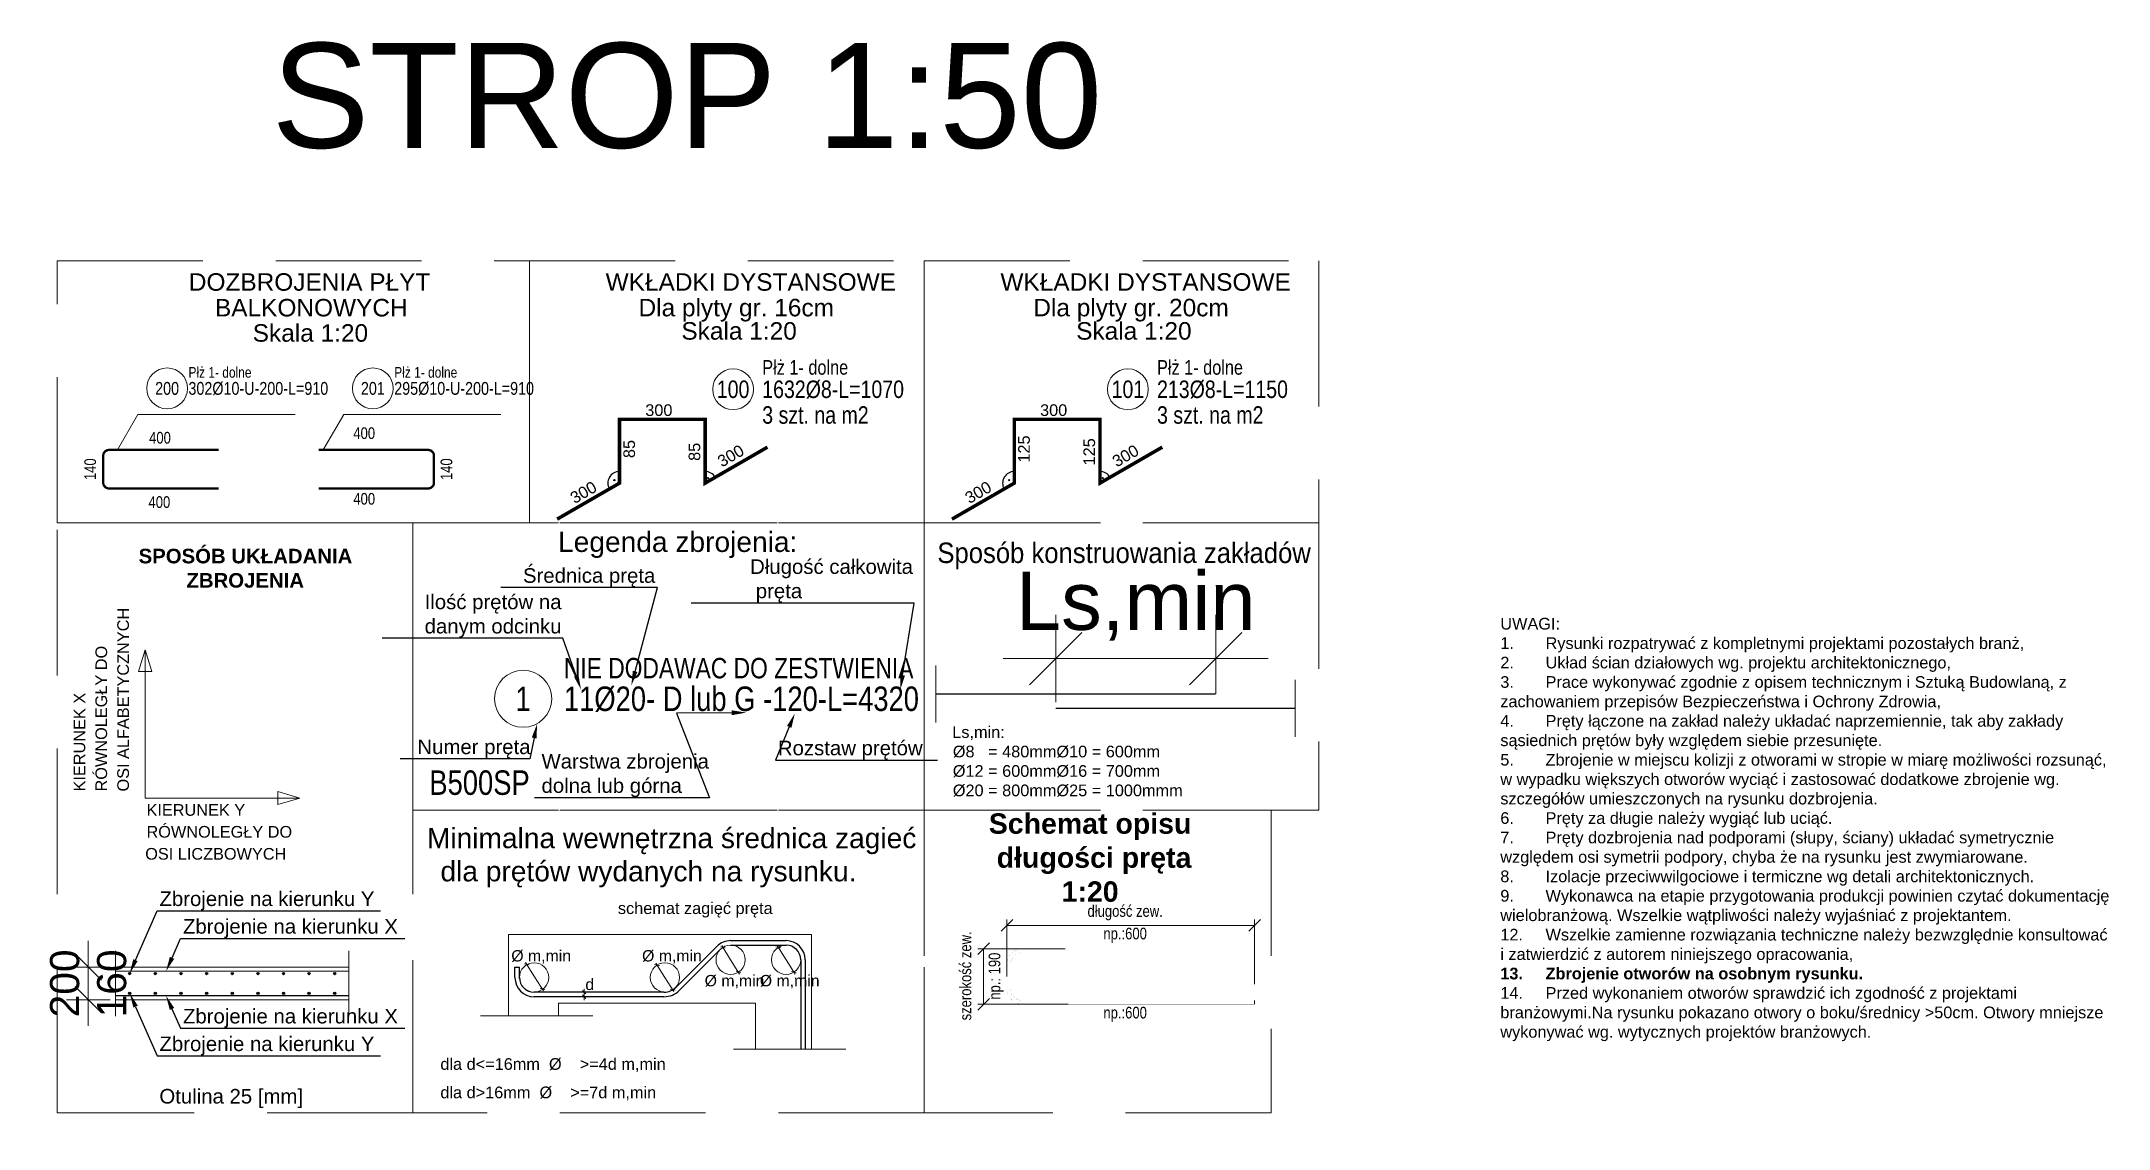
# Model space of a CAD drawing. Header units: millimetres. Extents: x -21220 to 1756793, y -806857 to 86733.
# Drawn here: x 214679 to 221774, y 83003 to 86733 of the extents above; entities that cross this region are included whole.
import ezdxf
from ezdxf import colors
from ezdxf.entities.mleader import LeaderData, LeaderLine
from ezdxf.enums import TextEntityAlignment as Align
from ezdxf.math import Vec2, Vec3

# ---------------------------------------------------------------- set-up
doc = ezdxf.new("R2010")
doc.units = ezdxf.units.MM
doc.header["$LTSCALE"] = 10
doc.header["$MEASUREMENT"] = 0
doc.linetypes.add('DASHED', pattern=[0.75, 0.5, -0.25])
doc.linetypes.add('HIDDEN2', pattern=[0.1875, 0.125, -0.0625])
doc.layers.get('Defpoints').update_dxf_attribs({"color": 2, "lineweight": 50})
for name, color, linetype, lineweight in [('e-cad_cienkie', 4, 'Continuous', 9), ('e-cad_opisy', 2, 'Continuous', 18), ('e-cad_prety_widok', 1, 'Continuous', 40), ('e-cad_strzemiona', 6, 'Continuous', 25), ('G-Bloki', 221, 'Continuous', 5), ('G-Cienka', 4, 'Continuous', 9), ('G-Kreskowanie', 9, 'Continuous', 5), ('G-Obrys', 3, 'Continuous', 20), ('G-Opisy', 2, 'Continuous', 18), ('G-Przerywana', 8, 'DASHED', 15), ('G-Wymiary', 4, 'Continuous', 9)]:
    doc.layers.add(name, color=color, linetype=linetype, lineweight=lineweight)
doc.layers.add('e-cad_rzutnie', color=61, linetype='Continuous', lineweight=5, plot=False)
doc.layers.add('G-Prety', color=1, linetype='Continuous')
doc.layers.add('G-Pęty', color=1, linetype='Continuous')
doc.styles.add('Arial-GG', font='arial.ttf')
doc.styles.add('e-cad_1', font='arial.ttf')
doc.styles.get("Standard").update_dxf_attribs({"font": 'arial.ttf'})
doc.dimstyles.new('W-1 do 100-GG cm', dxfattribs={"dimscale": 100, "dimtxt": 2, "dimasz": 1.8, "dimexe": 1.5, "dimexo": 0, "dimgap": 0.6, "dimtad": 1, "dimdec": 1, "dimlfac": 0.1, "dimrnd": 0.5, "dimzin": 9, "dimtxsty": 'Arial-GG', "dimblk": 'OBLIQUE', "dimcen": 0, "dimdle": 1, "dimclrd": 4, "dimclre": 4, "dimclrt": 7, "dimadec": 0, "dimazin": 0, "dimtfac": 1, "dimtdec": 1, "dimtix": 1, "dimtmove": 0, "dimatfit": 0, "dimfxl": 1.5, "dimfxlon": 1, "dimlwd": -1, "dimlwe": -1, "dimarcsym": 0})
doc.dimstyles.new('W-1 do 50-GG mm', dxfattribs={"dimscale": 50, "dimtxt": 2, "dimasz": 1.8, "dimexe": 1.5, "dimexo": 0, "dimgap": 0.6, "dimtad": 1, "dimdec": 1, "dimrnd": 1, "dimtxsty": 'Arial-GG', "dimblk": 'OBLIQUE', "dimcen": 0, "dimdle": 1, "dimclrd": 4, "dimclre": 4, "dimclrt": 7, "dimadec": 1, "dimazin": 0, "dimtfac": 1, "dimtdec": 1, "dimtix": 1, "dimtmove": 0, "dimatfit": 2, "dimfxl": 1.5, "dimfxlon": 1, "dimlwd": -1, "dimlwe": -1, "dimarcsym": 0})

msp = doc.modelspace()

# ---------------------------------------------------------------- texts
at = {"layer": 'e-cad_opisy', "ltscale": 4, "style": 'Arial-GG'}
for s, p in [('DOZBROJENIA PŁYT', (215185.52, 85877.56)), ('WKŁADKI DYSTANSOWE', (216615.85, 85877.56)), ('WKŁADKI DYSTANSOWE', (217970.72, 85877.56)), ('BALKONOWYCH', (215275.21, 85789.4)), ('Dla plyty gr. 16cm', (216728.82, 85789.7)), ('Dla plyty gr. 20cm', (218083.69, 85789.7)), ('Skala 1:20', (216875.85, 85709.7)), ('Skala 1:20', (218230.72, 85709.7)), ('Skala 1:20', (215404.71, 85702.63))]:
    msp.add_text(s, height=60, dxfattribs=at).set_placement(p)
for p in [(216798.52, 85467.86), (218153.38, 85467.86)]:
    msp.add_text('300', height=40, dxfattribs=at).set_placement(p, align=Align.MIDDLE_CENTER)
at = {"layer": 'e-cad_opisy', "ltscale": 2, "style": 'e-cad_1', "width": 0.8}
for s, rotation, p in [('400', 359.999985, (215086.55, 85373.13)), ('400', 359.999985, (215787.38, 85388.87)), ('140', 90, (214846.89, 85265.26)), ('140', 90, (216069.5, 85265.26)), ('400', 359.999985, (215084.45, 85152.46)), ('400', 359.99997, (215787.38, 85163.66))]:
    msp.add_text(s, height=40, rotation=rotation, dxfattribs=at).set_placement(p, align=Align.MIDDLE_CENTER)
at = {"layer": 'e-cad_opisy', "ltscale": 4, "style": 'Arial-GG'}
for s, rotation, p in [('85', 90, (216696.71, 85334.42)), ('85', 90, (216920.57, 85324.79)), ('300', 29.99998, (217045.13, 85311.28)), ('125', 90, (218051.57, 85334.42)), ('125', 90, (218275.43, 85324.79)), ('300', 29.99998, (218399.99, 85311.28)), ('300', 30.000063, (216539.62, 85185.88)), ('300', 30.000063, (217894.49, 85185.88))]:
    msp.add_text(s, height=40, rotation=rotation, dxfattribs=at).set_placement(p, align=Align.MIDDLE_CENTER)
at = {"layer": 'e-cad_opisy', "ltscale": 0.8, "style": 'e-cad_1', "width": 0.8}
for s, rotation, p in [('długość zew.', 359.999903, (218398.77, 83749.38)), ('szerokość zew.', 89.999903, (217850.55, 83526.88)), ('np.:600', 359.999903, (218398.77, 83672.19)), ('np.: 190', 89.999903, (217950.29, 83525.86)), ('np.:600', 359.999903, (218398.77, 83400.81))]:
    msp.add_text(s, height=40, rotation=rotation, dxfattribs=at).set_placement(p, align=Align.MIDDLE_CENTER)
at = {"layer": 'G-Opisy', "style": 'Arial-GG'}
for s, height, rotation, p in [('Legenda zbrojenia:', 69.12, 0.000009, (216452.58, 84981.32)), ('OSI ALFABETYCZNYCH', 40, 90, (214980.02, 84159.48)), ('RÓWNOLEGŁY DO', 40, 90, (214905.02, 84159.48)), ('KIERUNEK X', 40, 90, (214830.02, 84159.48)), ('Minimalna wewnętrzna średnica zagieć ', 69.12, 0.000009, (216002.57, 83965.01)), ('dla prętów wydanych na rysunku.', 69.12, 0.000009, (216048.98, 83851.23))]:
    msp.add_text(s, height=height, rotation=rotation, dxfattribs=at).set_placement(p)
at = {"layer": 'G-Opisy', "style": 'Arial-GG', "width": 0.9}
msp.add_text('Sposób konstruowania zakładów', height=70, dxfattribs=at).set_placement((218395.17, 84922.33), align=Align.BOTTOM_CENTER)
at = {"layer": 'G-Opisy', "style": 'Arial-GG'}
for s, p in [('KIERUNEK Y', (215040.26, 84076.13)), ('RÓWNOLEGŁY DO', (215040.26, 84001.13)), ('OSI LICZBOWYCH', (215035.85, 83925.6)), ('schemat zagięć pręta', (216658.07, 83739.11)), ('dla d<=16mm  %%C    >=4d m,min    ', (216048.74, 83204.51)), ('dla d>16mm  %%C    >=7d m,min   ', (216048.74, 83107.02))]:
    msp.add_text(s, height=40, dxfattribs=at).set_placement(p)
for s, p in [('%%C m,min', (216394.75, 83595.83)), ('%%C m,min', (216843.53, 83595.83)), ('d', (216561.38, 83497.71)), ('%%C m,min', (217058.32, 83510.55)), ('%%C m,min', (217247.5, 83510.55))]:
    msp.add_text(s, height=38.88, dxfattribs=at).set_placement(p, align=Align.MIDDLE_CENTER)
at = {"layer": 'G-Opisy', "color": 2, "insert": (207680.55, 86362.65), "char_height": 360, "width": 18382.3834, "attachment_point": 7, "style": 'Arial-GG'}
msp.add_mtext('\\pi7789;STROP 1:50', dxfattribs=at)
at = {"layer": 'G-Opisy', "style": 'Arial-GG'}
for s, insert, char_height, width, attachment_point in [('{\\fArial|b1|i0|c238|p34;\\W0.56089; \\W1;SPOSÓB UKŁADANIA \\P{\\W9.01344; }ZBROJENIA}', (215002.35, 84992.21), 50, 752.4317, 1), ('UWAGI:\\P1.       Rysunki rozpatrywać z kompletnymi projektami pozostałych branż,\\P2.       Układ ścian działowych wg. projektu architektonicznego,\\P3.       Prace wykonywać zgodnie z opisem technicznym i Sztuką Budowlaną, z zachowaniem przepisów Bezpieczeństwa i Ochrony Zdrowia,\\P4.       Pręty łączone na zakład należy układać naprzemiennie, tak aby zakłady sąsiednich prętów były względem siebie przesunięte.\\P5.       Zbrojenie w miejscu kolizji z otworami w stropie w miarę możliwości rozsunąć, w wypadku większych otworów wyciąć i zastosować dodatkowe zbrojenie wg. szczegółów umieszczonych na rysunku dozbrojenia.\\P6.       Pręty za długie należy wygiąć lub uciąć.\\P7.       Pręty dozbrojenia nad podporami (słupy, ściany) układać symetrycznie względem osi symetrii podpory, chyba że na rysunku jest zwymiarowane. \\P8.       Izolacje przeciwwilgociowe i termiczne wg detali architektonicznych.\\P9.       Wykonawca na etapie przygotowania produkcji powinien czytać dokumentację wielobranżową. Wszelkie wątpliwości należy wyjaśniać z projektantem.\\P12.     Wszelkie zamienne rozwiązania techniczne należy bezwzględnie konsultować i zatwierdzić z autorem niniejszego opracowania,\\P{\\fArial|b1|i0|c238|p34;13.     Zbrojenie otworów na osobnym rysunku.}\\P14.     Przed wykonaniem otworów sprawdzić ich zgodność z projektami branżowymi.Na rysunku pokazano otwory o boku/średnicy >50cm. Otwory mniejsze wykonywać wg. wytycznych projektów branżowych.', (219686.24, 84029.02), 40, 2095.4853, 4), ('{\\fArial|b0|i0|c0|p34;\\W7.46573; }Ls,min: \\P{\\fArial|b0|i0|c0|p34;\\W7.58348; }Ø8   = 480mmØ10 = 600mm\\P{\\fArial|b0|i0|c0|p34;\\W7.58348; }Ø12 = 600mmØ16 = 700mm\\P{\\fArial|b0|i0|c0|p34;\\W7.58348; }Ø20 = 800mmØ25 = 1000mmm', (217689.66, 84383.29), 40, 1374.5158, 1)]:
    msp.add_mtext(s, dxfattribs=dict(at, insert=insert, char_height=char_height, width=width, attachment_point=attachment_point))
at = {"layer": 'G-Opisy', "color": 2, "insert": (218278.47, 83932.31), "char_height": 70, "width": 1243.5983, "attachment_point": 5}
msp.add_mtext('{\\fArial|b1|i0|c238|p34;Schemat opisu\\P długości pręta\\P1:20}', dxfattribs=at)
at = {"layer": 'G-Wymiary', "color": 2, "ltscale": 2, "insert": (215084.44, 83138.9), "char_height": 50, "attachment_point": 1, "style": 'Arial-GG'}
msp.add_mtext('Otulina 25 [mm]', dxfattribs=at)

# ---------------------------------------------------------------- blocks, each defined once
blk = doc.blocks.new('_Oblique')
at = {"color": 0, "linetype": 'ByBlock', "lineweight": -2}
blk.add_line((-0.5, -0.5), (0.5, 0.5), dxfattribs=at)
blk = doc.blocks.new('*D956')
at = {"layer": 'Defpoints', "color": 0, "ltscale": 0.02, "transparency": 16777216}
for p in [(214840.6, 83557), (215734.4, 83557), (215734.4, 83445)]:
    blk.add_point(p, dxfattribs=at)
at = {"layer": 'G-Wymiary', "color": 4, "ltscale": 0.02, "transparency": 16777216}
for p, q in [((214840.6, 83557), (214840.6, 83647)), ((214915.6, 83557), (214765.6, 83557)), ((214840.6, 83445), (214840.6, 83557)), ((214915.6, 83445), (214765.6, 83445)), ((214840.6, 83445), (214840.6, 83355))]:
    blk.add_line(p, q, dxfattribs=at)
at = {"layer": 'G-Wymiary', "color": 4, "ltscale": 0.02, "transparency": 16777216, "xscale": 90, "yscale": 90, "zscale": 90}
for p, rotation in [((214840.6, 83557), 270), ((214840.6, 83445), 90)]:
    blk.add_blockref('_Oblique', p, dxfattribs=dict(at, rotation=rotation))
at = {"layer": 'G-Wymiary', "color": 7, "ltscale": 0.02, "transparency": 16777216, "char_height": 100, "rotation": 90, "style": 'Arial-GG'}
for s, insert, attachment_point in [('200', (214810.6, 83501), 8), ('160', (214870.6, 83501), 2)]:
    blk.add_mtext(s, dxfattribs=dict(at, insert=insert, attachment_point=attachment_point))
blk = doc.blocks.new('e-cad_ZelbetOpis_6')
blk.add_circle((5, 4.5), 3.5)
at = {"layer": 'e-cad_opisy', "style": 'e-cad_1', "width": 0.8}
blk.add_attdef('NR', text='', height=3, dxfattribs=at).set_placement((5, 3), align=Align.CENTER)
for tag, p in [('OPIS_1', (10, 3)), ('UWAGI', (10, -10))]:
    blk.add_attdef(tag, p, '', height=3, dxfattribs=at)
at = {"layer": 'e-cad_opisy', "style": 'e-cad_1', "width": 0.8, "flags": 1}
for tag, p in [('SREDNICA', (0, -20)), ('DLUGOSC', (0, -25)), ('SZT', (0, -30)), ('GATUNEK_STALI', (0, -35)), ('KLASA_STALI', (0, -40))]:
    blk.add_attdef(tag, p, '', height=3, dxfattribs=at)
at = {"layer": 'e-cad_rzutnie', "style": 'e-cad_1', "width": 0.8}
for tag, p, height in [('POZYCJA', (10, 7), 2.5), ('OPIS_2', (10, -6), 3)]:
    blk.add_attdef(tag, p, '', height=height, dxfattribs=at)
blk = doc.blocks.new('e-cad_ZelbetOpis_7')
blk.add_circle((5, 4.5), 3.5)
at = {"layer": 'e-cad_opisy', "style": 'e-cad_1', "width": 0.8}
blk.add_attdef('NR', text='', height=3, dxfattribs=at).set_placement((5, 3), align=Align.CENTER)
for tag, p in [('OPIS_1', (10, 3)), ('UWAGI', (10, -6))]:
    blk.add_attdef(tag, p, '', height=3, dxfattribs=at)
at = {"layer": 'e-cad_opisy', "style": 'e-cad_1', "width": 0.8, "flags": 1}
for tag, p in [('SREDNICA', (0, -15)), ('DLUGOSC', (0, -20)), ('SZT', (0, -25)), ('GATUNEK_STALI', (0, -30)), ('KLASA_STALI', (0, -35)), ('OPIS_2', (0, -40)), ('KOD', (0, -50)), ('HAK_1', (0, -55)), ('HAK_2', (0, -60)), ('A', (0, -65)), ('B', (0, -70)), ('C', (0, -75)), ('D', (0, -80)), ('E', (0, -85)), ('F', (0, -90)), ('R', (0, -95)), ('HAK_1_DLUGOSC', (0, -100)), ('HAK_2_DLUGOSC', (0, -105)), ('KIERUNEK', (0, -110))]:
    blk.add_attdef(tag, p, '', height=3, dxfattribs=at)
at = {"layer": 'e-cad_rzutnie', "style": 'e-cad_1', "width": 0.8}
blk.add_attdef('POZYCJA', (10, 7), '', height=2.5, dxfattribs=at)
blk = doc.blocks.new('*D957')
at = {"layer": 'Defpoints', "color": 0, "transparency": 16777216}
for p in [(218709.5, 84615.5), (218160.6, 84444.6), (218709.5, 84494.2)]:
    blk.add_point(p, dxfattribs=at)
at = {"layer": 'G-Wymiary', "color": 4, "transparency": 16777216}
for p, q in [((218160.6, 84465.5), (218160.6, 84765.5)), ((218709.5, 84494.2), (218709.5, 84765.5)), ((218160.6, 84615.5), (217980.6, 84615.5)), ((218160.6, 84615.5), (218709.5, 84615.5)), ((218709.5, 84615.5), (218889.5, 84615.5))]:
    blk.add_line(p, q, dxfattribs=at)
at = {"layer": 'G-Wymiary', "color": 4, "transparency": 16777216, "xscale": 180, "yscale": 180, "zscale": 180}
blk.add_blockref('_Oblique', (218160.6, 84615.5), dxfattribs=at)
at = {"layer": 'G-Wymiary', "color": 4, "transparency": 16777216, "xscale": 180, "yscale": 180, "zscale": 180, "rotation": 180}
blk.add_blockref('_Oblique', (218709.5, 84615.5), dxfattribs=at)
at = {"layer": 'G-Wymiary', "color": 7, "transparency": 16777216, "insert": (218435, 84795.3), "char_height": 200, "attachment_point": 5, "style": 'Arial-GG'}
blk.add_mtext('Ls,min', dxfattribs=at)

# ---------------------------------------------------------------- dimensions: what is measured, and where the dimension line sits
at = {"layer": 'G-Wymiary'}
dim = msp.add_linear_dim(base=(218709.5, 84615.51), p1=(218160.6, 84444.6), p2=(218709.5, 84494.21), text='Ls,min', dimstyle='W-1 do 100-GG cm', dxfattribs=at)
dim.commit()
dim.dimension.update_dxf_attribs({"geometry": '*D957', "text_midpoint": (218435.05, 84795.29)})
at = {"layer": 'G-Wymiary', "ltscale": 0.02}
dim = msp.add_linear_dim(base=(214840.64, 83557), p1=(215734.44, 83445), p2=(215734.44, 83557), angle=90, text='200\\X160', dimstyle='W-1 do 50-GG mm', dxfattribs=at)
dim.commit()
dim.dimension.update_dxf_attribs({"geometry": '*D956', "text_midpoint": (214840.64, 83501)})

# ---------------------------------------------------------------- hatches: boundary and pattern name
at = {"layer": 'G-Kreskowanie', "ltscale": 2}
h = msp.add_hatch(color=256, dxfattribs=at)
edge = h.paths.add_edge_path()
edge.add_arc((214982.44, 83535), 4, 0, 360)
for points in [[(215074.44, 83535, 1), (215066.44, 83535, 1)], [(215162.44, 83535, 1), (215154.44, 83535, 1)], [(215250.44, 83535, 1), (215242.44, 83535, 1)], [(215338.44, 83535, 1), (215330.44, 83535, 1)], [(215426.44, 83535, 1), (215418.44, 83535, 1)], [(215514.44, 83535, 1), (215506.44, 83535, 1)], [(215602.44, 83535, 1), (215594.44, 83535, 1)], [(215690.44, 83535, 1), (215682.44, 83535, 1)], [(214986.44, 83467, 1), (214978.44, 83467, 1)], [(215074.44, 83467, 1), (215066.44, 83467, 1)], [(215162.44, 83467, 1), (215154.44, 83467, 1)], [(215250.44, 83467, 1), (215242.44, 83467, 1)], [(215338.44, 83467, 1), (215330.44, 83467, 1)], [(215426.44, 83467, 1), (215418.44, 83467, 1)], [(215514.44, 83467, 1), (215506.44, 83467, 1)], [(215602.44, 83467, 1), (215594.44, 83467, 1)], [(215690.44, 83467, 1), (215682.44, 83467, 1)]]:
    msp.add_hatch(color=256, dxfattribs=at).paths.add_polyline_path(points)

# ---------------------------------------------------------------- linework, layer by layer
at = {"layer": 'e-cad_cienkie', "ltscale": 2}
for points in [[(214940.93, 85331.26), (215010.93, 85452.5), (215550.54, 85452.5)], [(215647.07, 85331.26), (215717.07, 85452.5), (216256.68, 85452.5)]]:
    msp.add_lwpolyline(points, dxfattribs=at)
at = {"layer": 'e-cad_prety_widok', "ltscale": 4, "const_width": 12}
for points in [[(216449.43, 85093.89), (216663.34, 85217.39), (216663.34, 85436.12), (216957.34, 85436.12), (216957.34, 85217.39), (217171.25, 85340.89)], [(217804.3, 85093.89), (218018.21, 85217.39), (218018.21, 85436.12), (218312.21, 85436.12), (218312.21, 85217.39), (218526.11, 85340.89)]]:
    msp.add_lwpolyline(points, dxfattribs=at)
at = {"layer": 'e-cad_prety_widok', "ltscale": 2}
for points in [[(215287.77, 85199.26, 8, 8, 0), (214911.77, 85199.26, 8, 8, -0.4142136), (214891.77, 85219.26, 8, 8, 0), (214891.77, 85311.26, 8, 8, -0.4142136), (214911.77, 85331.26, 8, 8, 0), (215287.77, 85331.26, 0, 0, 0)], [(215630.88, 85199.26, 8, 8, 0), (216006.88, 85199.26, 8, 8, 0.4142136), (216026.88, 85219.26, 8, 8, 0), (216026.88, 85311.26, 8, 8, 0.4142136), (216006.88, 85331.26, 8, 8, 0), (215630.88, 85331.26, 0, 0, 0)]]:
    msp.add_lwpolyline(points, format="xyseb", dxfattribs=at)
at = {"layer": 'e-cad_strzemiona', "ltscale": 4}
for centre in [(216646.02, 85227.39), (216967.34, 85234.71), (218000.88, 85227.39), (218322.21, 85234.71)]:
    msp.add_circle(centre, 2, dxfattribs=at)
for centre, start, end in [((216663.34, 85217.39), 90, 210.000063), ((216957.34, 85217.39), 29.99998, 89.999948), ((218018.21, 85217.39), 90, 210.000063), ((218312.21, 85217.39), 29.99998, 89.999948)]:
    msp.add_arc(centre, 40, start, end, dxfattribs=at)
at = {"layer": 'G-Cienka'}
for p, q in [((215035.7, 84646.04), (215013.15, 84571.11)), ((215035.7, 84646.04), (215035.7, 84137.09)), ((215566.46, 84137.09), (215491.52, 84159.64)), ((215035.7, 84137.09), (215566.46, 84137.09)), ((215566.46, 84137.09), (215491.52, 84114.55)), ((217300.94, 83424.41), (217300.94, 83294.88))]:
    msp.add_line(p, q, dxfattribs=at)
at = {"layer": 'G-Cienka', "ltscale": 2}
for p, q in [((217972.9, 83679.85), (218012.9, 83719.85)), ((217992.9, 83524.85), (217992.9, 83719.85)), ((218822.9, 83679.85), (218862.9, 83719.85)), ((218842.9, 83498.06), (218842.9, 83719.85)), ((217992.9, 83699.85), (218842.9, 83699.85)), ((217892.9, 83599.85), (217932.9, 83639.85)), ((218193.04, 83619.85), (217892.9, 83619.85)), ((217912.9, 83619.85), (217912.9, 83429.47)), ((215734.44, 83557), (214934.44, 83557)), ((214934.44, 83445), (215734.44, 83445)), ((217892.9, 83409.47), (217932.9, 83449.47)), ((218842.9, 83429.85), (218842.9, 83441.85)), ((218202.84, 83429.47), (217892.9, 83429.47))]:
    msp.add_line(p, q, dxfattribs=at)
at = {"layer": 'G-Cienka', "linetype": 'ByBlock'}
for p, q in [((217009.85, 83626.3), (217026.35, 83622.58)), ((217014.11, 83630.76), (217044.93, 83581.99)), ((217075.76, 83533.22), (217044.93, 83581.99)), ((217200.1, 83626.3), (217216.6, 83622.58)), ((217204.36, 83630.76), (217235.18, 83581.99)), ((217266, 83533.22), (217235.18, 83581.99)), ((216337.06, 83568.22), (216353.56, 83564.51)), ((216341.32, 83572.68), (216372.14, 83523.91)), ((216402.96, 83475.15), (216372.14, 83523.91)), ((216784.1, 83565.92), (216800.59, 83562.2)), ((216788.35, 83570.38), (216819.18, 83521.61)), ((216850, 83472.84), (216819.18, 83521.61)), ((217063.52, 83541.4), (217080.01, 83537.68)), ((217253.76, 83541.4), (217270.26, 83537.68)), ((216390.72, 83483.32), (216407.22, 83479.6)), ((216548.04, 83464.87), (216536.09, 83476.83)), ((216548.04, 83449.33), (216536.09, 83461.28)), ((216542.07, 83463.38), (216542.07, 83482.81)), ((216542.07, 83455.31), (216542.07, 83470.85)), ((216542.07, 83462.78), (216542.07, 83443.35)), ((216837.76, 83481.02), (216854.25, 83477.3))]:
    msp.add_line(p, q, dxfattribs=at)
at = {"layer": 'G-Cienka', "ltscale": 2}
msp.add_lwpolyline([(215013.15, 84571.11), (215058.25, 84571.11), (215035.7, 84646.04), (215013.15, 84571.11)], dxfattribs=at)
msp.add_lwpolyline([(215491.52, 84114.55), (215491.52, 84159.64), (215566.46, 84137.09)], close=True, dxfattribs=at)
at = {"layer": 'G-Cienka', "ltscale": 2, "const_width": 0.2}
for points in [[(218842.9, 83429.85), (218046.9, 83429.85, -0.414214), (217992.9, 83483.85), (217992.9, 83565.85, -0.4142131), (218046.9, 83619.85), (218842.9, 83619.85)], [(218842.9, 83441.85), (218046.9, 83441.85, -0.414214), (218004.9, 83483.85), (218004.9, 83565.85, -0.4142131), (218046.9, 83607.85), (218842.9, 83607.85)]]:
    msp.add_lwpolyline(points, format="xyb", dxfattribs=at)
at = {"layer": 'G-Cienka', "linetype": 'Continuous'}
for centre in [(217044.93, 83581.99), (217235.18, 83581.99), (216370.3, 83521.58), (216819.18, 83521.61)]:
    msp.add_circle(centre, 50.22, dxfattribs=at)
at = {"layer": 'G-Obrys', "linetype": 'Continuous'}
for p, q in [((216282.92, 83389.63), (216282.92, 83669.27)), ((217322.47, 83669.27), (217322.47, 83275.83)), ((216454.4, 83433.78), (216454.4, 83389.63)), ((217129.79, 83433.78), (216454.4, 83433.78)), ((217129.79, 83275.83), (217129.79, 83433.78))]:
    msp.add_line(p, q, dxfattribs=at)
at = {"layer": 'G-Obrys'}
msp.add_line((217322.47, 83669.27), (216282.92, 83669.27), dxfattribs=at)
at = {"layer": 'G-Prety', "linetype": 'Continuous'}
for p, q in [((217044.93, 83647.75), (217235.18, 83647.75)), ((216924.6, 83554.66), (216998.43, 83628.49)), ((216946.58, 83554.66), (217009.42, 83617.5)), ((217044.93, 83632.21), (217235.18, 83632.21)), ((217285.4, 83581.99), (217285.4, 83275.83)), ((217300.94, 83581.99), (217300.94, 83275.83)), ((216304.45, 83520.9), (216304.45, 83556.71)), ((216304.45, 83556.71), (216319.99, 83556.71)), ((216319.99, 83518.33), (216319.99, 83556.71)), ((216858.3, 83488.36), (216924.6, 83554.66)), ((216869.29, 83477.37), (216946.58, 83554.66)), ((216816.03, 83470.85), (216370.14, 83470.85)), ((216816.03, 83455.31), (216370.46, 83455.31))]:
    msp.add_line(p, q, dxfattribs=at)
for centre, radius, start, end in [((217044.93, 83581.99), 65.76, 90, 135), ((217235.18, 83581.99), 65.76, 0, 90), ((217235.18, 83581.99), 50.22, 0, 90), ((216370.46, 83521.07), 65.76, 180, 270), ((216370.14, 83521.07), 50.22, 180, 270.000839), ((216370.14, 83521.07), 50.14, 180, 270.000839), ((216816.03, 83530.63), 59.78, 270, 315), ((216816.03, 83530.63), 75.33, 270, 315)]:
    msp.add_arc(centre, radius, start, end, dxfattribs=at)
at = {"layer": 'G-Przerywana', "linetype": 'HIDDEN2', "ltscale": 200}
for p, q in [((214934.44, 83613), (214934.44, 83389)), ((215734.44, 83389), (215734.44, 83613))]:
    msp.add_line(p, q, dxfattribs=at)
at = {"layer": 'G-Przerywana', "ltscale": 100}
for p, q in [((216186.59, 83389.63), (216571.94, 83389.63)), ((217054.65, 83275.83), (217440, 83275.83))]:
    msp.add_line(p, q, dxfattribs=at)
for points in [[(214733.63, 85980.15), (216354.2, 85980.15), (216354.2, 85080.88), (214733.63, 85080.88)], [(216354.2, 85980.15), (217709.06, 85980.15), (217709.06, 85080.88), (216354.2, 85080.88)], [(217709.06, 85980.15), (219063.93, 85980.15), (219063.93, 85080.88), (217709.06, 85080.88)], [(214733.63, 85080.88), (215954.2, 85080.88), (215954.2, 83056.98), (214733.63, 83056.98)], [(215954.2, 85080.88), (217709.06, 85080.88), (217709.06, 84095.15), (215954.2, 84095.15)], [(219063.93, 84095.15), (217709.06, 84095.15), (217709.06, 85080.88), (219063.93, 85080.88)], [(215954.2, 84095.15), (217709.06, 84095.15), (217709.06, 83056.98), (215954.2, 83056.98)], [(217709.06, 84095.15), (218900.27, 84095.15), (218900.27, 83056.98), (217709.06, 83056.98)]]:
    msp.add_lwpolyline(points, close=True, dxfattribs=at)
for points in [[(217748.93, 84396.49), (217748.93, 84591.92)], [(218982.28, 84346.88), (218982.28, 84542.31)]]:
    msp.add_lwpolyline(points, dxfattribs=at)
at = {"layer": 'G-Pęty', "const_width": 5}
for points in [[(217748.93, 84494.21), (218709.5, 84494.21)], [(218982.28, 84444.6), (218160.6, 84444.6)]]:
    msp.add_lwpolyline(points, dxfattribs=at)
at = {"layer": 'G-Pęty', "ltscale": 2, "const_width": 4}
for points in [[(214934.44, 83543), (215734.44, 83543)], [(214934.44, 83459), (215734.44, 83459)]]:
    msp.add_lwpolyline(points, dxfattribs=at)
at = {"layer": 'G-Pęty', "ltscale": 2}
for centre in [(214982.44, 83535), (215070.44, 83535), (215158.44, 83535), (215246.44, 83535), (215334.44, 83535), (215422.44, 83535), (215510.44, 83535), (215598.44, 83535), (215686.44, 83535), (214982.44, 83467), (215070.44, 83467), (215158.44, 83467), (215246.44, 83467), (215334.44, 83467), (215422.44, 83467), (215510.44, 83467), (215598.44, 83467), (215686.44, 83467)]:
    msp.add_circle(centre, 4, dxfattribs=at)

# ---------------------------------------------------------------- block references
at = {"layer": 'G-Bloki', "ltscale": 4}
ref = msp.add_blockref('e-cad_ZelbetOpis_7', (216953.33, 85449.5), dxfattribs=dict(at, xscale=20, yscale=20, zscale=20))
ref.add_attrib('OPIS_1', '1632%%c8-L=1070', (217153.33, 85509.5), dxfattribs={"layer": 'e-cad_opisy', "height": 60, "style": 'e-cad_1', "width": 0.8})
ref.add_attrib('NR', '100', dxfattribs={"layer": 'e-cad_opisy', "height": 60, "style": 'e-cad_1', "width": 0.8}).set_placement((217053.33, 85509.5), align=Align.CENTER)
ref.add_attrib('POZYCJA', 'Płż 1- dolne', (217153.33, 85589.5), dxfattribs={"layer": 'e-cad_rzutnie', "height": 50, "style": 'e-cad_1', "width": 0.8})
ref.add_attrib('UWAGI', '3 szt. na m2', (217153.33, 85421.28), dxfattribs={"layer": 'e-cad_opisy', "height": 60, "style": 'e-cad_1', "width": 0.8})
ref = msp.add_blockref('e-cad_ZelbetOpis_7', (218308.19, 85449.5), dxfattribs=dict(at, xscale=20, yscale=20, zscale=20))
ref.add_attrib('OPIS_1', '213%%c8-L=1150', (218508.19, 85509.5), dxfattribs={"layer": 'e-cad_opisy', "height": 60, "style": 'e-cad_1', "width": 0.8})
ref.add_attrib('NR', '101', dxfattribs={"layer": 'e-cad_opisy', "height": 60, "style": 'e-cad_1', "width": 0.8}).set_placement((218408.19, 85509.5), align=Align.CENTER)
ref.add_attrib('POZYCJA', 'Płż 1- dolne', (218508.19, 85589.5), dxfattribs={"layer": 'e-cad_rzutnie', "height": 50, "style": 'e-cad_1', "width": 0.8})
ref.add_attrib('UWAGI', '3 szt. na m2', (218508.19, 85421.28), dxfattribs={"layer": 'e-cad_opisy', "height": 60, "style": 'e-cad_1', "width": 0.8})
at = {"layer": 'G-Bloki', "ltscale": 2}
ref = msp.add_blockref('e-cad_ZelbetOpis_7', (215010.93, 85452.5), dxfattribs=dict(at, xscale=20, yscale=20, zscale=20))
ref.add_attrib('OPIS_1', '302%%c10-U-200-L=910', (215184.26, 85520.5), dxfattribs={"layer": 'e-cad_opisy', "height": 43.9982, "style": 'e-cad_1', "width": 0.8})
ref.add_attrib('NR', '200', dxfattribs={"layer": 'e-cad_opisy', "height": 43.998, "style": 'e-cad_1', "width": 0.8}).set_placement((215110.93, 85520.5), align=Align.CENTER)
ref.add_attrib('POZYCJA', 'Płż 1- dolne', (215184.26, 85579.17), dxfattribs={"layer": 'e-cad_rzutnie', "height": 36.6652, "style": 'e-cad_1', "width": 0.8})
ref = msp.add_blockref('e-cad_ZelbetOpis_7', (215717.07, 85452.5), dxfattribs=dict(at, xscale=20, yscale=20, zscale=20))
ref.add_attrib('OPIS_1', '295%%c10-U-200-L=910', (215890.4, 85520.5), dxfattribs={"layer": 'e-cad_opisy', "height": 43.9982, "style": 'e-cad_1', "width": 0.8})
ref.add_attrib('NR', '201', dxfattribs={"layer": 'e-cad_opisy', "height": 43.998, "style": 'e-cad_1', "width": 0.8}).set_placement((215817.07, 85520.5), align=Align.CENTER)
ref.add_attrib('POZYCJA', 'Płż 1- dolne', (215890.4, 85579.17), dxfattribs={"layer": 'e-cad_rzutnie', "height": 36.6652, "style": 'e-cad_1', "width": 0.8})
ref = msp.add_blockref('e-cad_ZelbetOpis_6', (216192.74, 84351.67), dxfattribs=dict(at, xscale=28, yscale=28, zscale=28))
ref.add_attrib('OPIS_1', '11%%c20- D lub G -120-L=4320', (216472.74, 84435.67), dxfattribs={"layer": 'e-cad_opisy', "height": 84, "style": 'e-cad_1', "width": 0.8})
ref.add_attrib('OPIS_2', 'B500SP', (216010.92, 84147.88), dxfattribs={"layer": 'e-cad_rzutnie', "height": 84, "style": 'e-cad_1', "width": 0.8})
ref.add_attrib('NR', '1', dxfattribs={"layer": 'e-cad_opisy', "height": 84, "style": 'e-cad_1', "width": 0.8}).set_placement((216332.74, 84435.67), align=Align.CENTER)
ref.add_attrib('POZYCJA', 'NIE DODAWAC DO ZESTWIENIA', (216472.74, 84547.67), dxfattribs={"layer": 'e-cad_rzutnie', "height": 70, "style": 'e-cad_1', "width": 0.8})

msp.set_redraw_order([(e.dxf.handle, doc.entitydb.next_handle()) for e in msp.query("TEXT MTEXT ATTDEF DIMENSION ARC_DIMENSION")])  # texts and dimensions are drawn at this point

# ---------------------------------------------------------------- leaders
at = {"layer": 'G-Wymiary', "ltscale": 2}
ml = msp.add_multileader_mtext('Standard', dxfattribs=at)
ml.set_content('Średnica pręta', color=2, style='Arial-GG')
ml.set_leader_properties(color=4)
ml.build(insert=Vec2(0, 0))
ml.multileader.update_dxf_attribs({"text_left_attachment_type": 5, "text_right_attachment_type": 5, "dogleg_length": 5, "arrow_head_size": 50})
ctx = ml.context
ctx.base_point, ctx.char_height, ctx.arrow_head_size, ctx.landing_gap_size, ctx.plane_origin = Vec3(216334.21, 84858.8), 50, 50, 4, Vec3(216704.1, 84523.27)
ctx.left_attachment, ctx.right_attachment, ctx.text_align_type = 5, 5, 2
notes = []
notes.append((ctx, [(0, (1, 1, 0), (216794.4, 84858.8), (-1, 0), 4, [(0, [(216704.1, 84523.27)], 0, [])])]))
ctx.mtext.insert, ctx.mtext.alignment, ctx.mtext.line_spacing_style, ctx.mtext.flow_direction = Vec3(216786.4, 84925.47), 3, 2, 5
ml = msp.add_multileader_mtext('Standard', dxfattribs=at)
ml.set_content('Długość całkowita\\P pręta', color=2, style='Arial-GG')
ml.set_leader_properties(color=4)
ml.build(insert=Vec2(0, 0))
ml.multileader.update_dxf_attribs({"text_left_attachment_type": 5, "text_right_attachment_type": 5, "dogleg_length": 5, "arrow_head_size": 50})
ctx = ml.context
ctx.base_point, ctx.char_height, ctx.arrow_head_size, ctx.landing_gap_size, ctx.plane_origin = Vec3(217107.75, 84805.96), 50, 50, 4, Vec3(217768.96, 84599.16)
ctx.left_attachment, ctx.right_attachment = 5, 5
notes.append((ctx, [(0, (1, 1, 0), (217674.43, 84805.96), (-1, 0), 8, [(0, [(217626.99, 84509.19)], 0, [])])]))
ctx.mtext.insert, ctx.mtext.line_spacing_style, ctx.mtext.flow_direction = Vec3(217111.75, 84955.96), 2, 5
ml = msp.add_multileader_mtext('Standard', dxfattribs=at)
ml.set_content('Ilość prętów na \\Pdanym odcinku', color=2, style='Arial-GG')
ml.set_leader_properties(color=4)
ml.build(insert=Vec2(0, 0))
ml.multileader.update_dxf_attribs({"text_left_attachment_type": 5, "text_right_attachment_type": 5, "dogleg_length": 5, "arrow_head_size": 50})
ctx = ml.context
ctx.base_point, ctx.char_height, ctx.arrow_head_size, ctx.landing_gap_size, ctx.plane_origin = Vec3(215990.73, 84685.08), 50, 50, 4, Vec3(216563.56, 84478.28)
ctx.left_attachment, ctx.right_attachment = 5, 5
notes.append((ctx, [(0, (1, 1, 0), (216469.14, 84685.08), (-1, 0), 8, [(0, [(216531.51, 84508.99)], 0, [])])]))
ctx.mtext.insert, ctx.mtext.line_spacing_style, ctx.mtext.flow_direction = Vec3(215994.73, 84835.08), 2, 5
ml = msp.add_multileader_mtext('Standard', dxfattribs=at)
ml.set_content('Warstwa zbrojenia\\Pdolna lub górna', color=2, style='Arial-GG')
ml.set_leader_properties(color=4)
ml.build(insert=Vec2(0, 0))
ml.multileader.update_dxf_attribs({"text_left_attachment_type": 5, "text_right_attachment_type": 5, "dogleg_length": 5, "arrow_head_size": 50})
ctx = ml.context
ctx.base_point, ctx.char_height, ctx.arrow_head_size, ctx.landing_gap_size, ctx.plane_origin = Vec3(216391.88, 84138.17), 50, 50, 4, Vec3(216378.42, 84298.37)
ctx.left_attachment, ctx.right_attachment = 5, 5
notes.append((ctx, [(1, (1, 1, 0), (216972.58, 84138.17), (-1, 0), 2, [(1, [(217098.81, 84430.11), (216859.39, 84428.15)], 0, [])])]))
ctx.mtext.insert, ctx.mtext.line_spacing_style, ctx.mtext.flow_direction = Vec3(216395.88, 84288.17), 2, 5
ml = msp.add_multileader_mtext('Standard', dxfattribs=at)
ml.set_content('Rozstaw prętów', color=2, style='Arial-GG')
ml.set_leader_properties(color=4)
ml.build(insert=Vec2(0, 0))
ml.multileader.update_dxf_attribs({"text_left_attachment_type": 5, "text_right_attachment_type": 5, "dogleg_length": 5, "arrow_head_size": 50})
ctx = ml.context
ctx.base_point, ctx.char_height, ctx.arrow_head_size, ctx.landing_gap_size, ctx.plane_origin = Vec3(217203.02, 84267.07), 50, 50, 4, Vec3(217109.22, 84427.27)
ctx.left_attachment, ctx.right_attachment = 5, 5
notes.append((ctx, [(0, (1, 1, 0), (217199.02, 84267.07), (1, 0), 4, [(0, [(217265, 84427.27)], 0, [])])]))
ctx.mtext.insert, ctx.mtext.line_spacing_style, ctx.mtext.flow_direction = Vec3(217207.02, 84333.74), 2, 5
ml = msp.add_multileader_mtext('Standard', dxfattribs=at)
ml.set_content('Numer pręta', color=2, style='Arial-GG')
ml.set_leader_properties(color=4)
ml.build(insert=Vec2(0, 0))
ml.multileader.update_dxf_attribs({"text_left_attachment_type": 5, "text_right_attachment_type": 5, "dogleg_length": 5, "arrow_head_size": 50})
ctx = ml.context
ctx.base_point, ctx.char_height, ctx.arrow_head_size, ctx.landing_gap_size, ctx.plane_origin = Vec3(215966.05, 84271.08), 50, 50, 4, Vec3(215761.61, 84431.28)
ctx.left_attachment, ctx.right_attachment = 5, 5
notes.append((ctx, [(0, (1, 1, 0), (216355.96, 84271.08), (-1, 0), 2, [(0, [(216380.71, 84391.99)], 0, [])])]))
ctx.mtext.insert, ctx.mtext.line_spacing_style, ctx.mtext.flow_direction = Vec3(215970.05, 84337.74), 2, 5
ml = msp.add_multileader_mtext('Standard', dxfattribs=at)
ml.set_content('Zbrojenie na kierunku Y', color=2, style='Arial-GG')
ml.set_leader_properties(color=4)
ml.build(insert=Vec2(0, 0))
ml.multileader.update_dxf_attribs({"text_left_attachment_type": 5, "text_right_attachment_type": 5, "dogleg_length": 5, "arrow_head_size": 50})
ctx = ml.context
ctx.base_point, ctx.char_height, ctx.arrow_head_size, ctx.landing_gap_size, ctx.plane_origin = Vec3(215080.84, 83749.8), 50, 50, 4, Vec3(214982.84, 83543)
ctx.left_attachment, ctx.right_attachment = 5, 5
notes.append((ctx, [(0, (1, 1, 0), (215076.84, 83749.8), (1, 0), 4, [(0, [(214982.44, 83535)], 0, [])])]))
ctx.mtext.insert, ctx.mtext.line_spacing_style, ctx.mtext.flow_direction = Vec3(215084.84, 83816.46), 2, 5
ml = msp.add_multileader_mtext('Standard', dxfattribs=at)
ml.set_content('Zbrojenie na kierunku X', color=2, style='Arial-GG')
ml.set_leader_properties(color=4)
ml.build(insert=Vec2(0, 0))
ml.multileader.update_dxf_attribs({"text_left_attachment_type": 5, "text_right_attachment_type": 5, "dogleg_length": 5, "arrow_head_size": 50})
ctx = ml.context
ctx.base_point, ctx.char_height, ctx.arrow_head_size, ctx.landing_gap_size, ctx.plane_origin = Vec3(215161.44, 83655), 50, 50, 4, Vec3(215107.84, 83535)
ctx.left_attachment, ctx.right_attachment = 5, 5
notes.append((ctx, [(0, (1, 1, 0), (215157.44, 83655), (1, 0), 4, [(0, [(215107.44, 83543)], 0, [])])]))
ctx.mtext.insert, ctx.mtext.line_spacing_style, ctx.mtext.flow_direction = Vec3(215165.44, 83721.66), 2, 5
ml = msp.add_multileader_mtext('Standard', dxfattribs=at)
ml.set_content('Zbrojenie na kierunku Y', color=2, style='Arial-GG')
ml.set_leader_properties(color=4)
ml.build(insert=Vec2(0, 0))
ml.multileader.update_dxf_attribs({"text_left_attachment_type": 5, "text_right_attachment_type": 5, "dogleg_length": 5, "arrow_head_size": 50})
ctx = ml.context
ctx.base_point, ctx.char_height, ctx.arrow_head_size, ctx.landing_gap_size, ctx.plane_origin = Vec3(215080.84, 83252.2), 50, 50, 4, Vec3(214982.84, 83459)
ctx.left_attachment, ctx.right_attachment = 5, 5
notes.append((ctx, [(0, (1, 1, 0), (215076.84, 83252.2), (1, 0), 4, [(0, [(214982.84, 83467)], 0, [])])]))
ctx.mtext.insert, ctx.mtext.line_spacing_style, ctx.mtext.flow_direction = Vec3(215084.84, 83318.86), 2, 5
ml = msp.add_multileader_mtext('Standard', dxfattribs=at)
ml.set_content('Zbrojenie na kierunku X', color=2, style='Arial-GG')
ml.set_leader_properties(color=4)
ml.build(insert=Vec2(0, 0))
ml.multileader.update_dxf_attribs({"text_left_attachment_type": 5, "text_right_attachment_type": 5, "dogleg_length": 5, "arrow_head_size": 50})
ctx = ml.context
ctx.base_point, ctx.char_height, ctx.arrow_head_size, ctx.landing_gap_size, ctx.plane_origin = Vec3(215161.44, 83347), 50, 50, 4, Vec3(215107.84, 83467)
ctx.left_attachment, ctx.right_attachment = 5, 5
notes.append((ctx, [(0, (1, 1, 0), (215157.44, 83347), (1, 0), 4, [(0, [(215107.25, 83459)], 0, [])])]))
ctx.mtext.insert, ctx.mtext.line_spacing_style, ctx.mtext.flow_direction = Vec3(215165.44, 83413.66), 2, 5
for ctx, leaders in notes:
    for number, flags, end, landing, length, lines in leaders:
        leader = LeaderData()
        leader.index, (leader.has_last_leader_line, leader.has_dogleg_vector, leader.attachment_direction) = number, flags
        leader.last_leader_point, leader.dogleg_vector, leader.dogleg_length = Vec3(end), Vec3(landing), length
        for number, points, colour, breaks in lines:
            line = LeaderLine()
            line.index, line.vertices, line.color, line.breaks = number, Vec3.list(points), colors.encode_raw_color(colour), breaks
            leader.lines.append(line)
        ctx.leaders.append(leader)

doc.saveas('drawing.dxf')
